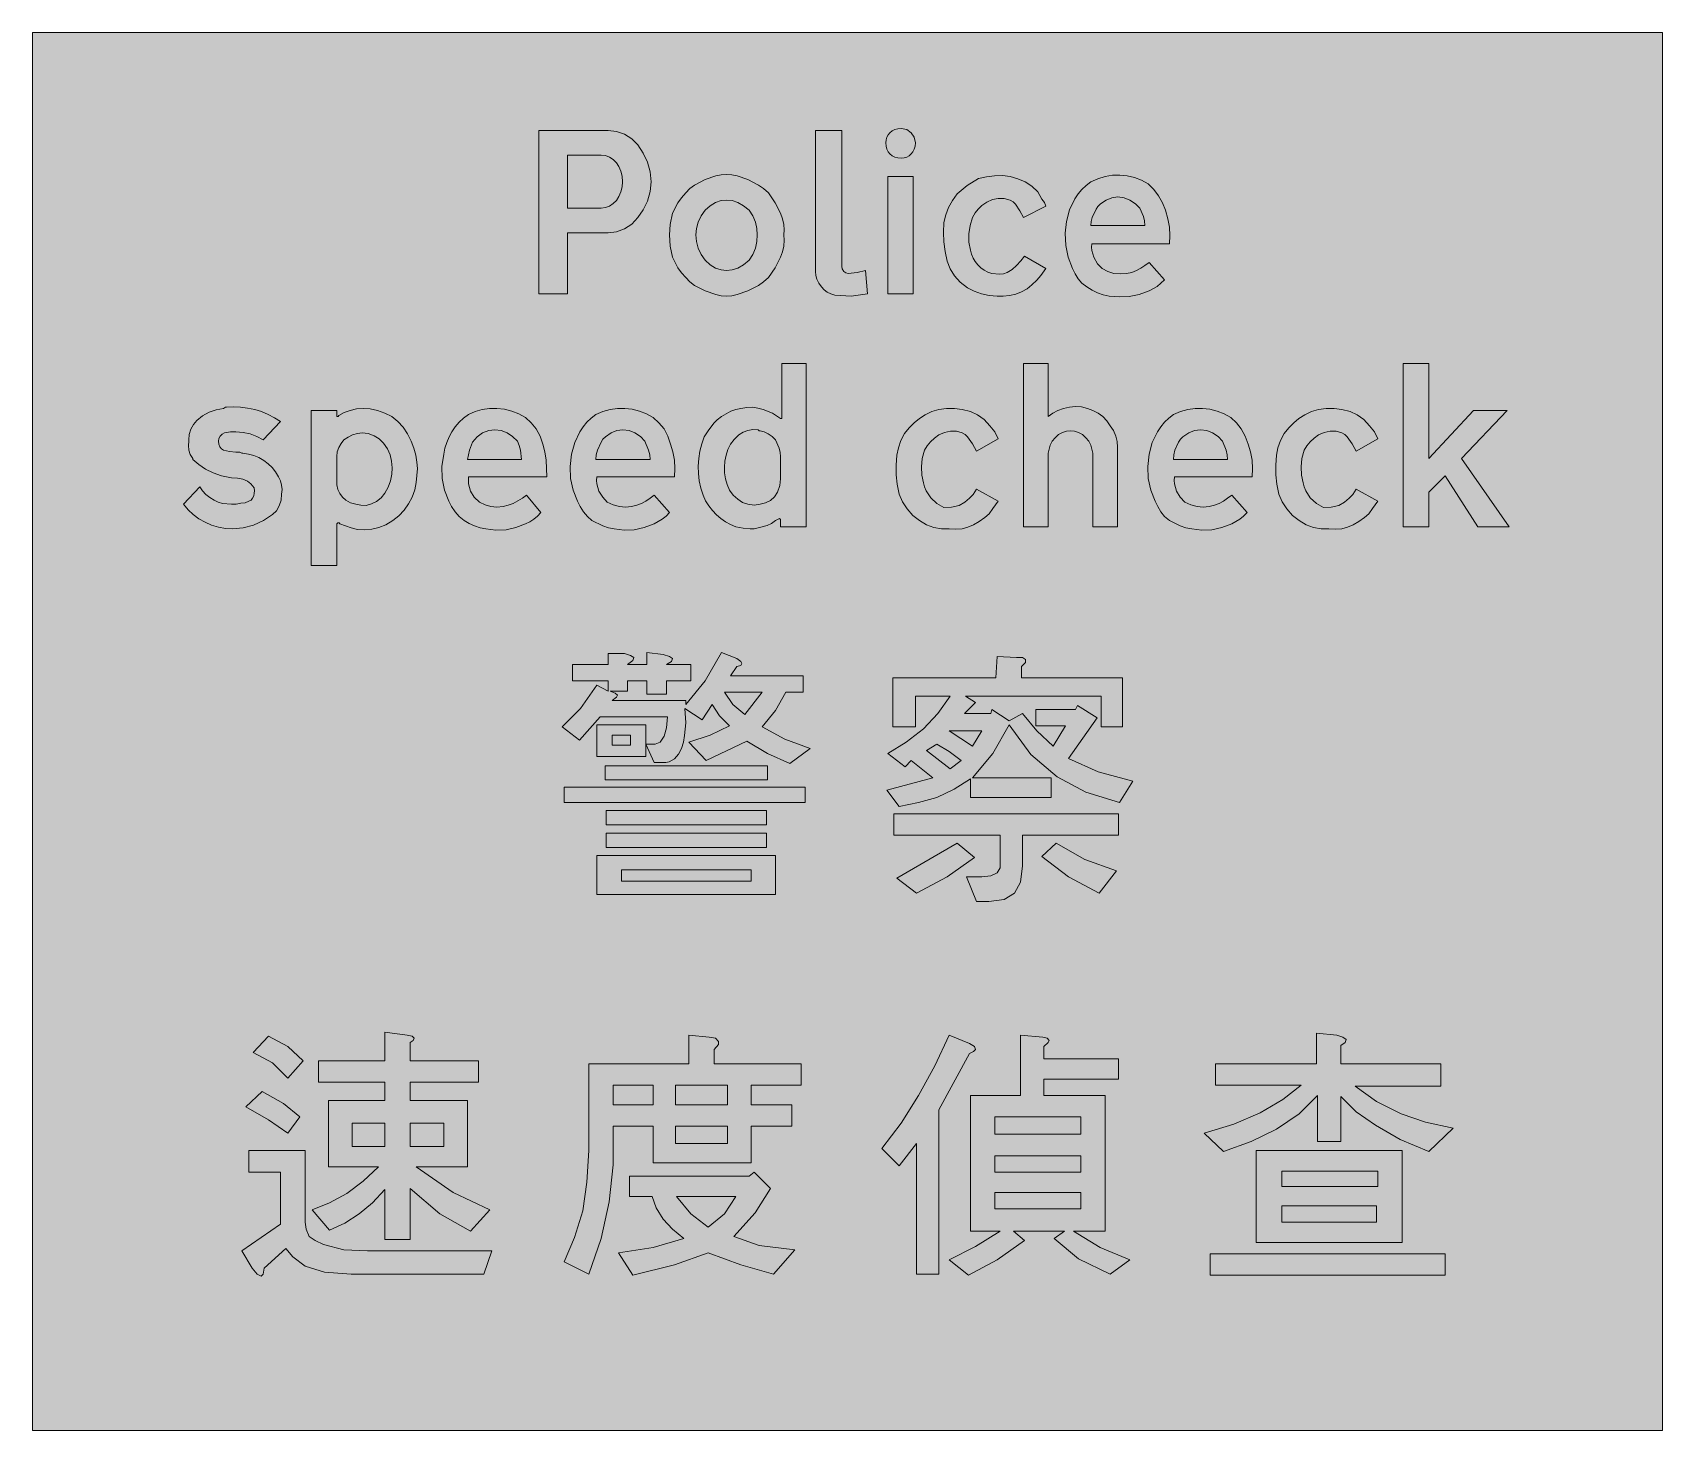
# Model space of a CAD drawing. Header units: metres. Extents: x 141 to 429, y 13 to 259.
import ezdxf

# ---------------------------------------------------------------- set-up
doc = ezdxf.new("R2010")
doc.units = ezdxf.units.M
for name, color, linetype, true_color in [('FILL_BLUE_0000FF', 7, 'Continuous', 0x0000ff), ('FILL_WHITE_FFFFFF', 7, 'Continuous', 0xffffff), ('STROKE_WHITE_FFFFFF', 7, 'Continuous', 0xffffff)]:
    doc.layers.add(name, color=color, linetype=linetype, true_color=true_color)

msp = doc.modelspace()

# ---------------------------------------------------------------- hatches: boundary and pattern name
at = {"layer": 'FILL_BLUE_0000FF', "true_color": 0x0000ff}
h = msp.add_hatch(color=7, dxfattribs=at)
h.dxf.hatch_style = 1
h.paths.add_polyline_path([(428.58, 259.2), (428.58, 12.78), (141.12, 12.78), (141.12, 259.2), (428.58, 259.2)])
at = {"layer": 'FILL_WHITE_FFFFFF', "true_color": 0xffffff}
h = msp.add_hatch(color=7, dxfattribs=at)
h.dxf.hatch_style = 1
h.paths.add_polyline_path([(245.52, 241.27), (246.79, 240.48), (247.86, 239.4), (248.83, 237.96), (249.57, 236.36), (250.04, 234.67), (250.2, 232.92), (250.04, 231.18), (249.57, 229.5), (248.83, 227.96), (247.86, 226.62), (247.36, 225.99), (246.79, 225.44), (245.52, 224.59), (244.11, 224.09), (242.64, 223.92), (235.44, 223.92), (235.44, 213.12), (230.4, 213.12), (230.4, 241.92), (242.64, 241.92), (244.11, 241.75), (245.52, 241.27)])
h.paths.add_polyline_path([(241.38, 228.24), (242.16, 228.34), (242.88, 228.62), (243.53, 229.06), (244.08, 229.63), (244.53, 230.33), (244.87, 231.13), (245.09, 232), (245.16, 232.92), (245.09, 233.9), (244.87, 234.79), (244.53, 235.59), (244.08, 236.27), (243.53, 236.83), (242.88, 237.25), (242.16, 237.51), (241.38, 237.6), (235.44, 237.6), (235.44, 228.24), (241.38, 228.24)], flags=16)
h = msp.add_hatch(color=7, dxfattribs=at)
h.dxf.hatch_style = 1
h.paths.add_polyline_path([(279.18, 241.92), (283.86, 241.92), (283.86, 217.98), (283.9, 217.53), (284.22, 217.08), (284.58, 216.83), (284.94, 216.72), (286.56, 216.9), (288, 217.26), (288.36, 213.12), (285.48, 212.76), (282.6, 212.94), (281.93, 213.14), (281.29, 213.46), (280.73, 213.88), (280.26, 214.38), (279.79, 215.05), (279.45, 215.73), (279.25, 216.4), (279.18, 217.08), (279.18, 241.92)])
h = msp.add_hatch(color=7, dxfattribs=at)
h.dxf.hatch_style = 1
h.paths.add_polyline_path([(296.77, 239.18), (296.63, 238.65), (296.4, 238.19), (296.1, 237.8), (295.73, 237.49), (295.3, 237.25), (294.82, 237.11), (294.3, 237.06), (293.72, 237.11), (293.19, 237.25), (292.73, 237.49), (292.34, 237.8), (292.03, 238.19), (291.79, 238.65), (291.65, 239.18), (291.6, 239.76), (291.65, 240.28), (291.79, 240.76), (292.03, 241.19), (292.34, 241.56), (292.73, 241.86), (293.19, 242.09), (293.72, 242.23), (294.3, 242.28), (295.3, 242.09), (296.1, 241.56), (296.63, 240.76), (296.82, 239.76), (296.77, 239.18)])
h = msp.add_hatch(color=7, dxfattribs=at)
h.dxf.hatch_style = 1
h.paths.add_polyline_path([(253.98, 227.34), (254.95, 229.21), (255.57, 230.1), (256.32, 230.94), (257.06, 231.69), (257.89, 232.31), (259.74, 233.28), (261.63, 233.93), (262.57, 234.12), (263.52, 234.18), (264.46, 234.12), (265.41, 233.93), (267.3, 233.28), (269.17, 232.31), (270.06, 231.69), (270.9, 230.94), (272.11, 229.21), (273.06, 227.34), (273.4, 226.37), (273.6, 225.38), (273.67, 224.43), (273.6, 223.56), (273.67, 222.59), (273.6, 221.58), (273.4, 220.57), (273.06, 219.6), (272.11, 217.73), (270.9, 216), (270.06, 215.25), (269.17, 214.63), (267.3, 213.66), (265.41, 213.01), (264.46, 212.82), (263.52, 212.76), (262.57, 212.82), (261.63, 213.01), (259.74, 213.66), (257.89, 214.63), (257.06, 215.25), (256.32, 216), (255.57, 216.84), (254.95, 217.73), (253.98, 219.6), (253.57, 221.58), (253.44, 223.56), (253.57, 225.38), (253.98, 227.34)])
h.paths.add_polyline_path([(261.56, 229.25), (260.61, 228.69), (259.74, 227.88), (259.03, 226.88), (258.52, 225.79), (258.22, 224.67), (258.12, 223.56), (258.22, 222.35), (258.52, 221.17), (259.03, 220.07), (259.74, 219.06), (260.61, 218.25), (261.56, 217.69), (262.55, 217.36), (263.52, 217.26), (264.49, 217.36), (265.5, 217.69), (266.51, 218.25), (267.48, 219.06), (268.16, 220.07), (268.6, 221.17), (268.85, 222.35), (268.92, 223.56), (268.85, 224.67), (268.6, 225.79), (268.16, 226.88), (267.48, 227.88), (266.51, 228.69), (265.5, 229.25), (264.49, 229.58), (263.52, 229.68), (262.55, 229.58), (261.56, 229.25)], flags=16)
h = msp.add_hatch(color=7, dxfattribs=at)
h.dxf.hatch_style = 1
h.paths.add_polyline_path([(296.46, 233.82), (296.46, 213.12), (291.96, 213.12), (291.96, 233.82), (296.46, 233.82)])
h = msp.add_hatch(color=7, dxfattribs=at)
h.dxf.hatch_style = 1
h.paths.add_polyline_path([(311.67, 216.61), (312.34, 216.69), (313.02, 216.9), (313.9, 217.46), (314.64, 218.16), (315.43, 218.97), (316.08, 219.78), (319.86, 217.62), (318.96, 216.36), (318.22, 215.55), (317.34, 214.74), (316.51, 214.04), (315.54, 213.48), (314.54, 213.11), (313.45, 212.85), (312.33, 212.72), (311.22, 212.76), (309.85, 212.86), (308.47, 213.14), (307.17, 213.6), (306, 214.2), (304.75, 215.21), (303.73, 216.34), (302.94, 217.57), (302.4, 218.88), (302.06, 220.61), (301.86, 222.3), (301.79, 223.99), (301.86, 225.72), (302.2, 227.06), (302.69, 228.37), (303.35, 229.62), (304.2, 230.76), (305.95, 232.24), (307.98, 233.46), (309.36, 233.79), (310.77, 233.98), (312.18, 233.99), (313.56, 233.82), (314.9, 233.45), (316.19, 232.87), (317.38, 232.1), (318.42, 231.12), (319.14, 229.86), (319.57, 229.23), (319.86, 228.6), (315.9, 226.62), (315.25, 227.79), (314.46, 228.96), (314.08, 229.39), (313.56, 229.68), (312.48, 229.95), (311.42, 229.97), (310.4, 229.76), (309.42, 229.32), (308.57, 228.75), (307.89, 228.1), (307.34, 227.4), (306.9, 226.62), (306.46, 225.21), (306.25, 223.74), (306.27, 222.27), (306.54, 220.86), (306.72, 220.14), (307, 219.45), (307.37, 218.82), (307.82, 218.25), (308.35, 217.75), (308.94, 217.32), (309.6, 216.97), (310.32, 216.72), (311.67, 216.61)])
h = msp.add_hatch(color=7, dxfattribs=at)
h.dxf.hatch_style = 1
h.paths.add_polyline_path([(328.97, 213.3), (328.01, 213.77), (327.06, 214.38), (326.21, 215.01), (325.53, 215.8), (324.98, 216.68), (324.54, 217.62), (323.76, 219.6), (323.33, 221.69), (323.22, 223.82), (323.46, 225.9), (324.03, 227.98), (324.95, 229.88), (325.53, 230.75), (326.19, 231.54), (326.94, 232.27), (327.78, 232.92), (329.02, 233.45), (330.29, 233.83), (331.59, 234.04), (332.89, 234.09), (334.18, 233.97), (335.45, 233.68), (336.68, 233.21), (337.86, 232.56), (338.87, 231.55), (339.73, 230.42), (340.42, 229.19), (340.92, 227.88), (341.36, 226.39), (341.62, 224.91), (341.7, 223.42), (341.64, 221.94), (327.96, 221.94), (327.89, 221.37), (327.94, 220.77), (328.32, 219.6), (328.97, 218.41), (329.76, 217.62), (330.76, 217.07), (331.85, 216.76), (332.97, 216.66), (334.08, 216.72), (334.99, 216.92), (335.84, 217.24), (336.61, 217.66), (337.32, 218.16), (338.04, 218.7), (340.74, 215.64), (340.14, 215), (339.46, 214.45), (338.04, 213.66), (336.29, 213.01), (334.53, 212.67), (332.78, 212.6), (331.02, 212.76), (329.97, 212.96), (328.97, 213.3)])
h.paths.add_polyline_path([(337.26, 225.99), (337.07, 226.78), (336.42, 228.24), (335.66, 229.03), (334.62, 229.68), (333.62, 230.08), (332.55, 230.22), (331.48, 230.08), (330.48, 229.68), (329.45, 229), (329.01, 228.57), (328.68, 228.06), (328.03, 226.62), (327.84, 225.88), (327.78, 225.18), (337.32, 225.18), (337.26, 225.99)], flags=16)
h = msp.add_hatch(color=7, dxfattribs=at)
h.dxf.hatch_style = 1
h.paths.add_polyline_path([(269.1, 171.9), (268.38, 171.74), (267.66, 171.72), (266.47, 171.83), (265.14, 172.08), (264.21, 172.47), (263.33, 172.95), (262.49, 173.53), (261.72, 174.19), (261.01, 174.95), (260.38, 175.78), (259.83, 176.68), (259.38, 177.66), (258.97, 178.9), (258.7, 180.17), (258.55, 181.48), (258.52, 182.79), (258.62, 184.1), (258.82, 185.41), (259.14, 186.68), (259.56, 187.92), (260.28, 189), (261.25, 190.33), (261.87, 190.95), (262.62, 191.52), (264.26, 192.44), (265.13, 192.76), (266.04, 192.96), (267.09, 193.13), (268.09, 193.14), (269.05, 193.01), (270, 192.78), (271.6, 192.1), (273.06, 191.16), (273.24, 191.16), (273.24, 191.34), (273.24, 200.88), (277.56, 200.88), (277.56, 172.08), (273.06, 172.08), (273.06, 173.16), (273.06, 173.27), (273.06, 173.34), (272.88, 173.52), (272.52, 173.34), (272.16, 173.16), (271.45, 172.68), (270.7, 172.33), (269.1, 171.9)])
h.paths.add_polyline_path([(271.26, 176.71), (271.99, 177.36), (272.52, 178.2), (272.92, 179.37), (273.06, 180.54), (273.06, 184.5), (273, 185.2), (272.81, 185.94), (272.16, 187.38), (271.56, 187.99), (270.88, 188.46), (270.16, 188.8), (269.46, 189), (269.28, 189.02), (269.1, 189.18), (268.16, 189.22), (267.25, 189.07), (266.42, 188.75), (265.68, 188.28), (264.89, 187.47), (264.24, 186.66), (263.77, 185.69), (263.43, 184.69), (263.22, 183.65), (263.14, 182.61), (263.18, 181.57), (263.35, 180.53), (263.65, 179.53), (264.06, 178.56), (264.71, 177.68), (265.5, 176.94), (266.33, 176.35), (267.3, 176.04), (268.38, 175.9), (269.46, 176.04), (270.39, 176.28), (271.26, 176.71)], flags=16)
h = msp.add_hatch(color=7, dxfattribs=at)
h.dxf.hatch_style = 1
h.paths.add_polyline_path([(327.78, 186.48), (327.4, 187.18), (326.88, 187.74), (326.28, 188.32), (325.6, 188.71), (324.88, 188.93), (324.18, 189), (323.48, 188.93), (322.76, 188.71), (322.08, 188.32), (321.48, 187.74), (320.96, 187.18), (320.58, 186.48), (320.22, 185.04), (320.22, 172.08), (315.9, 172.08), (315.9, 200.88), (320.22, 200.88), (320.22, 191.52), (321.06, 192.13), (321.97, 192.6), (322.95, 192.94), (324, 193.14), (325.08, 193.28), (326.14, 193.21), (327.16, 192.96), (328.14, 192.6), (329.05, 192.13), (329.87, 191.52), (330.6, 190.78), (331.2, 189.9), (331.78, 189.03), (332.17, 188.08), (332.39, 187.09), (332.46, 186.12), (332.46, 172.08), (328.14, 172.08), (328.14, 185.04), (327.78, 186.48)])
h = msp.add_hatch(color=7, dxfattribs=at)
h.dxf.hatch_style = 1
h.paths.add_polyline_path([(395.28, 192.6), (401.22, 192.6), (393.12, 184.14), (401.58, 172.08), (396, 172.08), (390.24, 181.08), (387.36, 178.2), (387.36, 172.08), (382.86, 172.08), (382.86, 200.88), (387.36, 200.88), (387.36, 184.14), (395.28, 192.6)])
h = msp.add_hatch(color=7, dxfattribs=at)
h.dxf.hatch_style = 1
h.paths.add_polyline_path([(175.86, 185.33), (176.94, 185.22), (177.66, 185.22), (178.02, 185.04), (178.2, 185.04), (179.19, 184.91), (180.15, 184.65), (181.05, 184.27), (181.89, 183.78), (182.66, 183.19), (183.36, 182.51), (183.98, 181.74), (184.5, 180.9), (184.84, 180.19), (185.04, 179.44), (185.11, 178.65), (185.04, 177.84), (184.94, 176.77), (184.63, 175.77), (184.13, 174.9), (183.42, 174.24), (181.84, 173.16), (180.11, 172.37), (178.28, 171.89), (176.4, 171.72), (175.13, 171.79), (173.89, 172.02), (172.69, 172.37), (171.54, 172.87), (170.46, 173.49), (169.46, 174.23), (168.56, 175.08), (167.76, 176.04), (170.64, 179.1), (171.11, 178.43), (171.7, 177.79), (172.39, 177.23), (173.16, 176.76), (173.87, 176.42), (174.62, 176.2), (176.22, 176.04), (177.03, 176.06), (177.84, 176.22), (178.63, 176.33), (179.28, 176.58), (179.65, 176.78), (179.93, 177.1), (180.12, 177.52), (180.18, 178.02), (180.25, 178.4), (180.18, 178.92), (179.64, 179.64), (179, 180.11), (178.2, 180.45), (177.26, 180.65), (176.22, 180.72), (174.42, 181.08), (172.97, 181.58), (171.63, 182.25), (170.42, 183.05), (169.38, 183.96), (169.38, 184.14), (168.94, 184.85), (168.68, 185.6), (168.6, 186.39), (168.66, 187.2), (168.66, 187.38), (168.76, 188.34), (169.04, 189.29), (169.5, 190.14), (170.1, 190.8), (171.11, 191.64), (172.24, 192.28), (173.47, 192.72), (174.78, 192.96), (175.14, 193.14), (175.32, 193.14), (176.55, 193.22), (177.8, 193.18), (179.05, 193.02), (180.29, 192.76), (181.51, 192.38), (182.69, 191.9), (183.81, 191.31), (184.86, 190.62), (181.8, 187.38), (180.69, 187.98), (179.5, 188.44), (178.26, 188.72), (176.94, 188.82), (176.02, 188.8), (174.96, 188.64), (174.56, 188.41), (174.22, 188.05), (173.97, 187.63), (173.88, 187.2), (173.94, 186.67), (174.13, 186.19), (174.41, 185.81), (174.78, 185.58), (175.86, 185.33)])
h = msp.add_hatch(color=7, dxfattribs=at)
h.dxf.hatch_style = 1
h.paths.add_polyline_path([(197.14, 192.6), (198.26, 192.86), (199.44, 192.96), (200.68, 192.86), (201.96, 192.58), (203.24, 192.12), (204.48, 191.52), (205.52, 190.64), (206.46, 189.63), (207.26, 188.48), (207.9, 187.2), (208.37, 185.96), (208.71, 184.7), (208.91, 183.48), (208.98, 182.34), (208.8, 179.89), (208.52, 178.62), (208.08, 177.3), (207.44, 176.12), (206.64, 175.03), (205.7, 174.03), (204.66, 173.16), (203.44, 172.45), (202.21, 171.94), (200.94, 171.64), (199.62, 171.54), (198.44, 171.63), (197.32, 171.88), (195.3, 172.62), (195.19, 172.78), (194.94, 172.8), (194.76, 172.62), (194.76, 172.44), (194.76, 165.24), (190.26, 165.24), (190.26, 192.6), (194.76, 192.6), (194.76, 191.52), (195.01, 191.54), (195.12, 191.7), (196.1, 192.2), (197.14, 192.6)])
h.paths.add_polyline_path([(195.12, 186.07), (194.86, 185.3), (194.76, 184.5), (194.76, 179.46), (194.96, 178.68), (195.3, 177.97), (195.77, 177.33), (196.38, 176.76), (197.22, 176.32), (198.11, 176.04), (199.04, 175.9), (199.98, 175.86), (200.92, 176.1), (201.8, 176.53), (202.59, 177.18), (203.22, 178.02), (203.81, 179.07), (204.23, 180.18), (204.48, 181.33), (204.55, 182.5), (204.44, 183.65), (204.16, 184.78), (203.69, 185.85), (203.04, 186.84), (202.27, 187.58), (201.35, 188.14), (200.33, 188.51), (199.26, 188.64), (198.42, 188.54), (197.57, 188.28), (196.75, 187.88), (196.02, 187.38), (195.52, 186.78), (195.12, 186.07)], flags=16)
h = msp.add_hatch(color=7, dxfattribs=at)
h.dxf.hatch_style = 1
h.paths.add_polyline_path([(219.08, 172.24), (218.13, 172.66), (217.26, 173.16), (216.38, 173.9), (215.64, 174.73), (215.03, 175.64), (214.56, 176.58), (213.79, 178.53), (213.37, 180.58), (213.32, 182.71), (213.66, 184.86), (213.85, 185.92), (214.16, 186.94), (214.57, 187.92), (215.08, 188.84), (215.68, 189.71), (216.37, 190.5), (217.14, 191.23), (217.98, 191.88), (219.17, 192.4), (220.42, 192.76), (221.71, 192.94), (223.02, 192.96), (224.33, 192.81), (225.62, 192.49), (226.87, 192), (228.06, 191.34), (229.07, 190.43), (229.93, 189.34), (230.62, 188.07), (231.12, 186.66), (231.46, 185.28), (231.68, 183.85), (231.84, 180.9), (217.98, 180.9), (218.02, 179.64), (218.34, 178.38), (219.01, 177.32), (219.96, 176.4), (220.94, 175.93), (221.96, 175.63), (223.02, 175.54), (224.1, 175.68), (225.01, 175.88), (225.88, 176.2), (227.52, 177.12), (228.24, 177.66), (230.76, 174.6), (230.19, 173.96), (229.55, 173.41), (228.84, 172.95), (228.06, 172.62), (226.38, 171.95), (224.62, 171.56), (222.82, 171.48), (221.04, 171.72), (220.07, 171.92), (219.08, 172.24)])
h.paths.add_polyline_path([(227.18, 185.58), (226.96, 186.39), (226.62, 187.2), (225.79, 187.99), (224.82, 188.64), (223.74, 189.04), (222.66, 189.18), (221.58, 189.04), (220.5, 188.64), (219.53, 187.96), (218.7, 187.02), (218.18, 185.56), (217.8, 183.96), (227.34, 183.96), (227.18, 185.58)], flags=16)
h = msp.add_hatch(color=7, dxfattribs=at)
h.dxf.hatch_style = 1
h.paths.add_polyline_path([(241.67, 172.24), (239.76, 173.16), (238.99, 173.9), (238.3, 174.73), (237.71, 175.64), (237.24, 176.58), (236.46, 178.53), (236.02, 180.58), (235.92, 182.71), (236.16, 184.86), (236.73, 186.94), (237.64, 188.84), (238.23, 189.71), (238.89, 190.5), (239.64, 191.23), (240.48, 191.88), (241.72, 192.4), (242.99, 192.76), (244.29, 192.94), (245.59, 192.96), (246.88, 192.81), (248.15, 192.49), (249.38, 192), (250.56, 191.34), (251.59, 190.43), (252.49, 189.34), (253.19, 188.07), (253.62, 186.66), (254.06, 185.28), (254.32, 183.85), (254.4, 182.38), (254.34, 180.9), (240.66, 180.9), (240.59, 180.25), (240.64, 179.64), (241.02, 178.38), (241.67, 177.32), (242.46, 176.4), (243.54, 175.93), (244.62, 175.63), (245.7, 175.54), (246.78, 175.68), (247.69, 175.88), (248.53, 176.2), (249.31, 176.62), (250.02, 177.12), (250.74, 177.66), (253.44, 174.6), (252.84, 173.96), (252.16, 173.41), (250.74, 172.62), (248.98, 171.95), (247.23, 171.56), (245.47, 171.48), (243.72, 171.72), (242.67, 171.92), (241.67, 172.24)])
h.paths.add_polyline_path([(249.96, 184.77), (249.77, 185.58), (249.12, 187.2), (248.35, 187.99), (247.32, 188.64), (246.32, 189.04), (245.25, 189.18), (244.18, 189.04), (243.18, 188.64), (242.14, 187.96), (241.71, 187.53), (241.38, 187.02), (240.73, 185.56), (240.54, 184.77), (240.48, 183.96), (250.02, 183.96), (249.96, 184.77)], flags=16)
h = msp.add_hatch(color=7, dxfattribs=at)
h.dxf.hatch_style = 1
h.paths.add_polyline_path([(303.21, 175.54), (304.56, 175.86), (305.53, 176.42), (306.36, 177.12), (306.99, 177.79), (307.62, 178.74), (311.4, 176.58), (310.5, 175.32), (309.85, 174.37), (309.06, 173.7), (308.07, 173), (307.08, 172.44), (306.1, 172), (305.06, 171.74), (303.94, 171.66), (302.76, 171.72), (301.41, 171.72), (300.08, 171.97), (298.79, 172.45), (297.54, 173.16), (296.4, 174.09), (295.4, 175.23), (294.58, 176.5), (293.94, 177.84), (293.61, 179.57), (293.42, 181.26), (293.41, 182.95), (293.58, 184.68), (293.82, 186.02), (294.26, 187.31), (294.9, 188.5), (295.74, 189.54), (296.59, 190.42), (297.52, 191.18), (298.55, 191.84), (299.7, 192.42), (300.97, 192.75), (302.33, 192.94), (303.72, 192.95), (305.1, 192.78), (306.52, 192.41), (307.8, 191.81), (308.95, 190.98), (309.96, 189.9), (310.86, 188.82), (311.4, 187.56), (307.62, 185.4), (306.88, 186.73), (306, 187.92), (305.62, 188.35), (305.1, 188.64), (304.1, 188.91), (303.03, 188.93), (301.96, 188.72), (300.96, 188.28), (300.19, 187.71), (299.5, 187.06), (298.91, 186.36), (298.44, 185.58), (298.03, 184.1), (297.88, 182.63), (297.96, 181.2), (298.26, 179.82), (298.44, 179.1), (298.72, 178.41), (299.52, 177.19), (300.59, 176.2), (301.86, 175.5), (303.21, 175.54)])
h = msp.add_hatch(color=7, dxfattribs=at)
h.dxf.hatch_style = 1
h.paths.add_polyline_path([(343.55, 172.24), (341.64, 173.16), (340.79, 173.9), (340.11, 174.73), (339.56, 175.64), (339.12, 176.58), (338.34, 178.53), (337.9, 180.58), (337.8, 182.71), (338.04, 184.86), (338.61, 186.94), (339.53, 188.84), (340.11, 189.71), (340.77, 190.5), (341.52, 191.23), (342.36, 191.88), (343.6, 192.4), (344.87, 192.76), (346.17, 192.94), (347.47, 192.96), (348.76, 192.81), (350.03, 192.49), (351.26, 192), (352.44, 191.34), (353.45, 190.43), (354.31, 189.34), (355, 188.07), (355.5, 186.66), (355.94, 185.28), (356.2, 183.85), (356.28, 182.38), (356.22, 180.9), (342.54, 180.9), (342.47, 180.25), (342.52, 179.64), (342.9, 178.38), (343.55, 177.32), (344.34, 176.4), (345.42, 175.93), (346.5, 175.63), (347.58, 175.54), (348.66, 175.68), (349.57, 175.88), (350.41, 176.2), (351.19, 176.62), (351.9, 177.12), (352.62, 177.66), (355.32, 174.6), (354.72, 173.96), (354.04, 173.41), (352.62, 172.62), (350.86, 171.95), (349.11, 171.56), (347.35, 171.48), (345.6, 171.72), (344.55, 171.92), (343.55, 172.24)])
h.paths.add_polyline_path([(351.84, 184.77), (351.65, 185.58), (351, 187.2), (350.23, 187.99), (349.2, 188.64), (348.2, 189.04), (347.13, 189.18), (346.06, 189.04), (345.06, 188.64), (344.02, 187.96), (343.59, 187.53), (343.26, 187.02), (342.61, 185.56), (342.42, 184.77), (342.36, 183.96), (351.9, 183.96), (351.84, 184.77)], flags=16)
h = msp.add_hatch(color=7, dxfattribs=at)
h.dxf.hatch_style = 1
h.paths.add_polyline_path([(370.17, 175.54), (371.52, 175.86), (372.49, 176.42), (373.32, 177.12), (373.95, 177.79), (374.58, 178.74), (378.36, 176.58), (377.46, 175.32), (376.81, 174.37), (376.02, 173.7), (375.03, 173), (374.04, 172.44), (373.06, 172), (372.01, 171.74), (370.9, 171.66), (369.72, 171.72), (368.37, 171.72), (367.04, 171.97), (365.75, 172.45), (364.5, 173.16), (363.36, 174.09), (362.36, 175.23), (361.54, 176.5), (360.9, 177.84), (360.57, 179.57), (360.38, 181.26), (360.37, 182.95), (360.54, 184.68), (360.78, 186.02), (361.21, 187.31), (361.86, 188.5), (362.7, 189.54), (363.55, 190.42), (364.48, 191.18), (365.51, 191.84), (366.66, 192.42), (367.93, 192.75), (369.29, 192.94), (370.68, 192.95), (372.06, 192.78), (373.48, 192.41), (374.76, 191.81), (375.91, 190.98), (376.92, 189.9), (377.82, 188.82), (378.36, 187.56), (374.58, 185.4), (373.84, 186.73), (372.96, 187.92), (372.58, 188.35), (372.06, 188.64), (371.06, 188.91), (369.99, 188.93), (368.92, 188.72), (367.92, 188.28), (367.15, 187.71), (366.46, 187.06), (365.87, 186.36), (365.4, 185.58), (364.99, 184.1), (364.84, 182.63), (364.92, 181.2), (365.22, 179.82), (365.4, 179.1), (365.68, 178.41), (366.48, 177.19), (367.55, 176.2), (368.82, 175.5), (370.17, 175.54)])
h = msp.add_hatch(color=7, dxfattribs=at)
h.dxf.hatch_style = 1
h.paths.add_polyline_path([(242.64, 149.76), (245.52, 149.76), (246.6, 149.4), (247.14, 149.04), (246.96, 148.5), (246.06, 147.78), (249.48, 147.78), (249.48, 149.94), (252.36, 149.58), (253.44, 149.22), (253.98, 148.86), (253.8, 148.32), (252.9, 147.78), (257.22, 147.78), (257.22, 144.9), (252.9, 144.9), (252.9, 142.56), (249.48, 142.56), (249.48, 144.9), (246.06, 144.9), (246.06, 143.1), (243, 143.1), (243.9, 142.74), (244.26, 142.38), (244.08, 142.02), (243.36, 141.48), (256.32, 141.48), (256.32, 140.76), (259.74, 144.9), (262.62, 149.94), (265.32, 148.86), (266.04, 148.32), (266.22, 147.96), (266.04, 147.6), (265.32, 147.42), (264.24, 145.8), (277.02, 145.8), (277.02, 142.92), (273.96, 142.92), (272.16, 139.68), (269.82, 136.8), (273.78, 134.64), (278.28, 133.02), (274.68, 130.32), (270.72, 132.12), (267.12, 134.28), (259.92, 130.86), (256.86, 134.1), (260.64, 135.36), (264.06, 136.98), (262.26, 138.78), (261, 140.76), (259.2, 138.06), (256.14, 140.04), (256.32, 137.52), (256.13, 135.31), (255.9, 134.13), (255.55, 133), (255.03, 132), (254.32, 131.2), (253.38, 130.67), (252.82, 130.54), (252.18, 130.5), (250.74, 130.5), (249.3, 133.74), (250.92, 133.74), (251.82, 134.1), (252.54, 135.18), (252.9, 136.62), (253.08, 138.6), (241.2, 138.6), (237.6, 134.46), (234.54, 136.8), (237.78, 140.04), (240.66, 144.18), (242.64, 143.1), (242.64, 144.9), (236.34, 144.9), (236.34, 147.78), (242.64, 147.78), (242.64, 149.76)])
h.paths.add_polyline_path([(266.76, 138.96), (269.82, 142.92), (263.16, 142.92), (264.6, 140.76), (266.76, 138.96)], flags=16)
h = msp.add_hatch(color=7, dxfattribs=at)
h.dxf.hatch_style = 1
h.paths.add_polyline_path([(316.26, 148.68), (316.26, 148.14), (315.54, 147.42), (315.54, 145.44), (333.36, 145.44), (333.36, 136.8), (329.58, 136.8), (329.58, 142.2), (305.64, 142.2), (307.44, 141.12), (305.46, 139.14), (310.14, 139.14), (310.32, 139.86), (313.38, 137.88), (315.72, 139.14), (318.24, 136.08), (321.12, 133.38), (323.28, 136.98), (318.06, 136.98), (318.06, 139.86), (325.08, 139.86), (325.44, 140.58), (328.86, 138.42), (323.82, 131.22), (329.04, 128.88), (335.16, 127.26), (332.82, 123.48), (326.88, 125.28), (321.84, 127.98), (317.16, 131.94), (313.38, 137.16), (310.5, 132.12), (306.9, 127.8), (320.76, 127.8), (320.76, 124.38), (306.54, 124.38), (306.54, 127.62), (303.66, 125.82), (300.6, 124.38), (297.36, 123.48), (293.94, 122.76), (291.78, 125.64), (299.88, 127.8), (296.1, 130.86), (295.02, 129.78), (291.96, 132.12), (295.2, 134.1), (298.26, 136.44), (300.78, 139.14), (302.94, 142.2), (296.82, 142.2), (296.82, 136.8), (292.86, 136.8), (292.86, 145.44), (311.04, 145.44), (311.22, 149.22), (314.64, 149.04), (315.72, 149.04), (316.26, 148.68)])
h.paths.add_polyline_path([(302.76, 136.08), (306.9, 133.38), (308.52, 136.08), (302.76, 136.08)], flags=16)
h.paths.add_polyline_path([(304.92, 130.86), (302.76, 132.48), (300.6, 133.74), (298.8, 132.66), (302.94, 129.42), (304.92, 130.86)], flags=16)
h = msp.add_hatch(color=7, dxfattribs=at)
h.dxf.hatch_style = 1
h.paths.add_polyline_path([(249.3, 131.58), (240.66, 131.58), (240.66, 137.16), (249.3, 137.16), (249.3, 131.58)])
h.paths.add_polyline_path([(246.6, 135.36), (243.36, 135.36), (243.36, 133.56), (246.6, 133.56), (246.6, 135.36)], flags=16)
h = msp.add_hatch(color=7, dxfattribs=at)
h.dxf.hatch_style = 1
h.paths.add_polyline_path([(270.72, 129.96), (270.72, 127.44), (242.1, 127.44), (242.1, 129.96), (270.72, 129.96)])
h = msp.add_hatch(color=7, dxfattribs=at)
h.dxf.hatch_style = 1
h.paths.add_polyline_path([(277.38, 126.18), (277.38, 123.48), (234.9, 123.48), (234.9, 126.18), (277.38, 126.18)])
h = msp.add_hatch(color=7, dxfattribs=at)
h.dxf.hatch_style = 1
h.paths.add_polyline_path([(270.54, 122.04), (270.54, 119.52), (242.28, 119.52), (242.28, 122.04), (270.54, 122.04)])
h = msp.add_hatch(color=7, dxfattribs=at)
h.dxf.hatch_style = 1
h.paths.add_polyline_path([(332.64, 121.5), (332.64, 117.72), (315.72, 117.72), (315.72, 112.32), (315.36, 109.44), (314.28, 107.46), (312.48, 106.38), (309.78, 106.02), (307.62, 106.02), (305.82, 110.34), (308.52, 110.34), (310.14, 110.52), (311.22, 111.06), (311.76, 111.96), (311.76, 117.72), (293.04, 117.72), (293.04, 121.5), (332.64, 121.5)])
h = msp.add_hatch(color=7, dxfattribs=at)
h.dxf.hatch_style = 1
h.paths.add_polyline_path([(270.54, 118.08), (270.54, 115.56), (242.28, 115.56), (242.28, 118.08), (270.54, 118.08)])
h = msp.add_hatch(color=7, dxfattribs=at)
h.dxf.hatch_style = 1
h.paths.add_polyline_path([(302.4, 110.34), (297, 107.46), (293.58, 110.16), (304.2, 116.28), (307.26, 113.76), (302.4, 110.34)])
h = msp.add_hatch(color=7, dxfattribs=at)
h.dxf.hatch_style = 1
h.paths.add_polyline_path([(326.7, 113.4), (332.28, 111.42), (329.22, 107.46), (323.82, 110.34), (319.14, 113.94), (321.66, 116.28), (326.7, 113.4)])
h = msp.add_hatch(color=7, dxfattribs=at)
h.dxf.hatch_style = 1
h.paths.add_polyline_path([(272.16, 107.28), (240.66, 107.28), (240.66, 114.12), (272.16, 114.12), (272.16, 107.28)])
h.paths.add_polyline_path([(267.84, 111.6), (244.98, 111.6), (244.98, 109.62), (267.84, 109.62), (267.84, 111.6)], flags=16)
h = msp.add_hatch(color=7, dxfattribs=at)
h.dxf.hatch_style = 1
h.paths.add_polyline_path([(186.12, 80.46), (188.82, 77.94), (186.12, 74.88), (183.42, 77.58), (180, 79.38), (182.7, 82.26), (186.12, 80.46)])
h = msp.add_hatch(color=7, dxfattribs=at)
h.dxf.hatch_style = 1
h.paths.add_polyline_path([(207.18, 82.44), (208.08, 82.26), (208.44, 81.9), (208.26, 81.54), (207.72, 81.18), (207.72, 77.94), (219.78, 77.94), (219.78, 74.16), (207.72, 74.16), (207.72, 70.92), (217.8, 70.92), (217.8, 59.22), (208.8, 59.22), (215.28, 54.72), (221.76, 51.66), (218.34, 47.88), (212.94, 50.94), (207.72, 55.44), (207.72, 46.44), (203.22, 46.44), (203.22, 55.26), (201.06, 52.92), (198.72, 50.94), (196.2, 49.32), (193.5, 48.06), (190.44, 51.66), (193.5, 52.92), (196.56, 54.54), (199.44, 56.7), (202.14, 59.22), (193.32, 59.22), (193.32, 70.92), (203.22, 70.92), (203.22, 74.16), (191.52, 74.16), (191.52, 77.94), (203.22, 77.94), (203.22, 82.98), (207.18, 82.44)])
h.paths.add_polyline_path([(197.46, 66.96), (197.46, 62.82), (203.22, 62.82), (203.22, 66.96), (197.46, 66.96)], flags=16)
h.paths.add_polyline_path([(213.66, 66.96), (207.72, 66.96), (207.72, 62.82), (213.66, 62.82), (213.66, 66.96)], flags=16)
h = msp.add_hatch(color=7, dxfattribs=at)
h.dxf.hatch_style = 1
h.paths.add_polyline_path([(239.22, 62.1), (239.22, 77.4), (256.86, 77.4), (256.86, 82.44), (260.46, 82.08), (261.54, 81.9), (262.08, 81.36), (262.08, 80.82), (261.36, 79.92), (261.36, 77.4), (276.66, 77.4), (276.66, 73.62), (267.84, 73.62), (267.84, 70.2), (275.04, 70.2), (275.04, 66.42), (267.84, 66.42), (267.84, 59.94), (250.56, 59.94), (250.56, 66.42), (243.54, 66.42), (243.54, 59.58), (242.82, 53.1), (241.38, 46.62), (239.22, 40.32), (234.9, 42.48), (236.7, 46.8), (238.14, 51.48), (238.86, 56.52), (239.22, 62.1)])
h.paths.add_polyline_path([(243.54, 70.2), (250.56, 70.2), (250.56, 73.62), (243.54, 73.62), (243.54, 70.2)], flags=16)
h.paths.add_polyline_path([(254.52, 66.42), (254.52, 63.36), (263.7, 63.36), (263.7, 66.42), (254.52, 66.42)], flags=16)
h.paths.add_polyline_path([(263.7, 73.62), (254.52, 73.62), (254.52, 70.2), (263.7, 70.2), (263.7, 73.62)], flags=16)
h = msp.add_hatch(color=7, dxfattribs=at)
h.dxf.hatch_style = 1
h.paths.add_polyline_path([(307.26, 80.46), (307.44, 79.92), (307.08, 79.56), (306.36, 79.2), (300.96, 69.3), (300.96, 40.32), (297, 40.32), (297, 63.36), (293.94, 59.4), (290.88, 62.46), (294.3, 66.96), (297.36, 71.82), (300.24, 77.04), (302.76, 82.44), (306.36, 81), (307.26, 80.46)])
h = msp.add_hatch(color=7, dxfattribs=at)
h.dxf.hatch_style = 1
h.paths.add_polyline_path([(320.22, 81.18), (319.5, 80.46), (319.5, 78.3), (332.64, 78.3), (332.64, 74.7), (319.5, 74.7), (319.5, 71.82), (330.3, 71.82), (330.3, 47.88), (324.72, 47.88), (329.4, 45), (334.62, 42.84), (331.2, 40.32), (325.62, 43.02), (321.3, 46.62), (323.1, 47.88), (314.1, 47.88), (316.08, 46.26), (311.22, 42.84), (306.18, 40.14), (302.76, 42.84), (307.44, 45.18), (311.76, 47.88), (306.54, 47.88), (306.54, 71.82), (315.36, 71.82), (315.36, 82.44), (319.32, 82.08), (320.04, 81.9), (320.4, 81.54), (320.22, 81.18)])
h.paths.add_polyline_path([(310.86, 58.32), (325.98, 58.32), (325.98, 61.2), (310.86, 61.2), (310.86, 58.32)], flags=16)
h.paths.add_polyline_path([(310.86, 54.72), (310.86, 51.84), (325.98, 51.84), (325.98, 54.72), (310.86, 54.72)], flags=16)
h.paths.add_polyline_path([(325.98, 68.04), (310.86, 68.04), (310.86, 64.98), (325.98, 64.98), (325.98, 68.04)], flags=16)
h = msp.add_hatch(color=7, dxfattribs=at)
h.dxf.hatch_style = 1
h.paths.add_polyline_path([(371.16, 82.44), (372.24, 82.08), (372.78, 81.72), (372.6, 81.18), (371.88, 80.64), (371.88, 77.4), (389.52, 77.4), (389.52, 73.44), (374.4, 73.44), (378.18, 70.74), (382.5, 68.58), (386.82, 67.14), (391.68, 66.06), (387.36, 61.92), (382.32, 64.08), (378, 66.6), (374.58, 68.94), (371.88, 71.64), (371.88, 63.72), (367.74, 63.72), (367.74, 71.82), (364.5, 68.58), (360.54, 65.88), (356.04, 63.72), (351.18, 61.92), (347.76, 65.16), (352.98, 66.78), (357.66, 68.76), (361.62, 71.1), (364.86, 73.62), (349.74, 73.62), (349.74, 77.4), (367.56, 77.4), (367.56, 82.8), (371.16, 82.44)])
h = msp.add_hatch(color=7, dxfattribs=at)
h.dxf.hatch_style = 1
h.paths.add_polyline_path([(185.4, 70.38), (188.28, 68.04), (186.12, 65.16), (182.7, 67.5), (178.74, 69.84), (181.62, 72.54), (185.4, 70.38)])
h = msp.add_hatch(color=7, dxfattribs=at)
h.dxf.hatch_style = 1
h.paths.add_polyline_path([(189.18, 62.1), (189.18, 49.5), (189.36, 48.24), (189.9, 46.98), (190.98, 46.26), (192.42, 45.54), (196.02, 44.64), (200.16, 44.46), (222.12, 44.46), (220.68, 40.32), (197.28, 40.32), (192.6, 40.68), (189.18, 41.76), (187.02, 43.38), (185.76, 44.82), (181.98, 41.4), (181.8, 40.32), (181.44, 39.96), (180.72, 40.32), (179.82, 41.4), (178.02, 44.46), (184.86, 49.14), (184.86, 58.32), (179.28, 58.32), (179.28, 62.1), (189.18, 62.1)])
h = msp.add_hatch(color=7, dxfattribs=at)
h.dxf.hatch_style = 1
h.paths.add_polyline_path([(356.94, 45.9), (356.94, 62.1), (382.68, 62.1), (382.68, 45.9), (356.94, 45.9)])
h.paths.add_polyline_path([(361.44, 58.5), (361.44, 55.8), (378.36, 55.8), (378.36, 58.5), (361.44, 58.5)], flags=16)
h.paths.add_polyline_path([(378.18, 52.38), (361.44, 52.38), (361.44, 49.5), (378.18, 49.5), (378.18, 52.38)], flags=16)
h = msp.add_hatch(color=7, dxfattribs=at)
h.dxf.hatch_style = 1
h.paths.add_polyline_path([(268.38, 58.32), (271.26, 55.44), (268.56, 51.12), (264.78, 46.98), (269.28, 45.36), (275.58, 44.64), (271.8, 40.32), (266.04, 41.94), (260.28, 44.1), (254.34, 41.94), (246.96, 40.14), (244.44, 44.1), (250.56, 45), (255.96, 46.62), (253.98, 48.24), (252.36, 50.04), (251.1, 52.02), (250.38, 54), (246.42, 54), (246.42, 57.6), (267.48, 57.6), (268.38, 58.32)])
h.paths.add_polyline_path([(260.28, 48.6), (263.16, 50.94), (265.14, 54), (254.7, 54), (257.22, 50.94), (260.28, 48.6)], flags=16)
h = msp.add_hatch(color=7, dxfattribs=at)
h.dxf.hatch_style = 1
h.paths.add_polyline_path([(390.24, 43.92), (390.24, 40.14), (348.84, 40.14), (348.84, 43.92), (390.24, 43.92)])

# ---------------------------------------------------------------- linework, layer by layer
at = {"layer": 'FILL_BLUE_0000FF', "lineweight": 0, "true_color": 0x0000ff}
msp.add_lwpolyline([(428.58, 259.2), (428.58, 12.78), (141.12, 12.78), (141.12, 259.2)], close=True, dxfattribs=at)
at = {"layer": 'FILL_WHITE_FFFFFF', "lineweight": 0, "true_color": 0xffffff}
for points in [[(245.52, 241.27), (246.79, 240.48), (247.86, 239.4), (248.83, 237.96), (249.57, 236.36), (250.04, 234.67), (250.2, 232.92), (250.04, 231.18), (249.57, 229.5), (248.83, 227.96), (247.86, 226.62), (247.36, 225.99), (246.79, 225.44), (245.52, 224.59), (244.11, 224.09), (242.64, 223.92), (235.44, 223.92), (235.44, 213.12), (230.4, 213.12), (230.4, 241.92), (242.64, 241.92), (244.11, 241.75)], [(279.18, 241.92), (283.86, 241.92), (283.86, 217.98), (283.9, 217.53), (284.22, 217.08), (284.58, 216.83), (284.94, 216.72), (286.56, 216.9), (288, 217.26), (288.36, 213.12), (285.48, 212.76), (282.6, 212.94), (281.93, 213.14), (281.29, 213.46), (280.73, 213.88), (280.26, 214.38), (279.79, 215.05), (279.45, 215.73), (279.25, 216.4), (279.18, 217.08)], [(296.77, 239.18), (296.63, 238.65), (296.4, 238.19), (296.1, 237.8), (295.73, 237.49), (295.3, 237.25), (294.82, 237.11), (294.3, 237.06), (293.72, 237.11), (293.19, 237.25), (292.73, 237.49), (292.34, 237.8), (292.03, 238.19), (291.79, 238.65), (291.65, 239.18), (291.6, 239.76), (291.65, 240.28), (291.79, 240.76), (292.03, 241.19), (292.34, 241.56), (292.73, 241.86), (293.19, 242.09), (293.72, 242.23), (294.3, 242.28), (295.3, 242.09), (296.1, 241.56), (296.63, 240.76), (296.82, 239.76)], [(241.38, 228.24), (242.16, 228.34), (242.88, 228.62), (243.53, 229.06), (244.08, 229.63), (244.53, 230.33), (244.87, 231.13), (245.09, 232), (245.16, 232.92), (245.09, 233.9), (244.87, 234.79), (244.53, 235.59), (244.08, 236.27), (243.53, 236.83), (242.88, 237.25), (242.16, 237.51), (241.38, 237.6), (235.44, 237.6), (235.44, 228.24)], [(253.98, 227.34), (254.95, 229.21), (255.57, 230.1), (256.32, 230.94), (257.06, 231.69), (257.89, 232.31), (259.74, 233.28), (261.63, 233.93), (262.57, 234.12), (263.52, 234.18), (264.46, 234.12), (265.41, 233.93), (267.3, 233.28), (269.17, 232.31), (270.06, 231.69), (270.9, 230.94), (272.11, 229.21), (273.06, 227.34), (273.4, 226.37), (273.6, 225.38), (273.67, 224.43), (273.6, 223.56), (273.67, 222.59), (273.6, 221.58), (273.4, 220.57), (273.06, 219.6), (272.11, 217.73), (270.9, 216), (270.06, 215.25), (269.17, 214.63), (267.3, 213.66), (265.41, 213.01), (264.46, 212.82), (263.52, 212.76), (262.57, 212.82), (261.63, 213.01), (259.74, 213.66), (257.89, 214.63), (257.06, 215.25), (256.32, 216), (255.57, 216.84), (254.95, 217.73), (253.98, 219.6), (253.57, 221.58), (253.44, 223.56), (253.57, 225.38)], [(296.46, 233.82), (296.46, 213.12), (291.96, 213.12), (291.96, 233.82)], [(311.67, 216.61), (312.34, 216.69), (313.02, 216.9), (313.9, 217.46), (314.64, 218.16), (315.43, 218.97), (316.08, 219.78), (319.86, 217.62), (318.96, 216.36), (318.22, 215.55), (317.34, 214.74), (316.51, 214.04), (315.54, 213.48), (314.54, 213.11), (313.45, 212.85), (312.33, 212.72), (311.22, 212.76), (309.85, 212.86), (308.47, 213.14), (307.17, 213.6), (306, 214.2), (304.75, 215.21), (303.73, 216.34), (302.94, 217.57), (302.4, 218.88), (302.06, 220.61), (301.86, 222.3), (301.79, 223.99), (301.86, 225.72), (302.2, 227.06), (302.69, 228.37), (303.35, 229.62), (304.2, 230.76), (305.95, 232.24), (307.98, 233.46), (309.36, 233.79), (310.77, 233.98), (312.18, 233.99), (313.56, 233.82), (314.9, 233.45), (316.19, 232.87), (317.38, 232.1), (318.42, 231.12), (319.14, 229.86), (319.57, 229.23), (319.86, 228.6), (315.9, 226.62), (315.25, 227.79), (314.46, 228.96), (314.08, 229.39), (313.56, 229.68), (312.48, 229.95), (311.42, 229.97), (310.4, 229.76), (309.42, 229.32), (308.57, 228.75), (307.89, 228.1), (307.34, 227.4), (306.9, 226.62), (306.46, 225.21), (306.25, 223.74), (306.27, 222.27), (306.54, 220.86), (306.72, 220.14), (307, 219.45), (307.37, 218.82), (307.82, 218.25), (308.35, 217.75), (308.94, 217.32), (309.6, 216.97), (310.32, 216.72)], [(328.97, 213.3), (328.01, 213.77), (327.06, 214.38), (326.21, 215.01), (325.53, 215.8), (324.98, 216.68), (324.54, 217.62), (323.76, 219.6), (323.33, 221.69), (323.22, 223.82), (323.46, 225.9), (324.03, 227.98), (324.95, 229.88), (325.53, 230.75), (326.19, 231.54), (326.94, 232.27), (327.78, 232.92), (329.02, 233.45), (330.29, 233.83), (331.59, 234.04), (332.89, 234.09), (334.18, 233.97), (335.45, 233.68), (336.68, 233.21), (337.86, 232.56), (338.87, 231.55), (339.73, 230.42), (340.42, 229.19), (340.92, 227.88), (341.36, 226.39), (341.62, 224.91), (341.7, 223.42), (341.64, 221.94), (327.96, 221.94), (327.89, 221.37), (327.94, 220.77), (328.32, 219.6), (328.97, 218.41), (329.76, 217.62), (330.76, 217.07), (331.85, 216.76), (332.97, 216.66), (334.08, 216.72), (334.99, 216.92), (335.84, 217.24), (336.61, 217.66), (337.32, 218.16), (338.04, 218.7), (340.74, 215.64), (340.14, 215), (339.46, 214.45), (338.04, 213.66), (336.29, 213.01), (334.53, 212.67), (332.78, 212.6), (331.02, 212.76), (329.97, 212.96)], [(337.26, 225.99), (337.07, 226.78), (336.42, 228.24), (335.66, 229.03), (334.62, 229.68), (333.62, 230.08), (332.55, 230.22), (331.48, 230.08), (330.48, 229.68), (329.45, 229), (329.01, 228.57), (328.68, 228.06), (328.03, 226.62), (327.84, 225.88), (327.78, 225.18), (337.32, 225.18)], [(261.56, 229.25), (260.61, 228.69), (259.74, 227.88), (259.03, 226.88), (258.52, 225.79), (258.22, 224.67), (258.12, 223.56), (258.22, 222.35), (258.52, 221.17), (259.03, 220.07), (259.74, 219.06), (260.61, 218.25), (261.56, 217.69), (262.55, 217.36), (263.52, 217.26), (264.49, 217.36), (265.5, 217.69), (266.51, 218.25), (267.48, 219.06), (268.16, 220.07), (268.6, 221.17), (268.85, 222.35), (268.92, 223.56), (268.85, 224.67), (268.6, 225.79), (268.16, 226.88), (267.48, 227.88), (266.51, 228.69), (265.5, 229.25), (264.49, 229.58), (263.52, 229.68), (262.55, 229.58)], [(269.1, 171.9), (268.38, 171.74), (267.66, 171.72), (266.47, 171.83), (265.14, 172.08), (264.21, 172.47), (263.33, 172.95), (262.49, 173.53), (261.72, 174.19), (261.01, 174.95), (260.38, 175.78), (259.83, 176.68), (259.38, 177.66), (258.97, 178.9), (258.7, 180.17), (258.55, 181.48), (258.52, 182.79), (258.62, 184.1), (258.82, 185.41), (259.14, 186.68), (259.56, 187.92), (260.28, 189), (261.25, 190.33), (261.87, 190.95), (262.62, 191.52), (264.26, 192.44), (265.13, 192.76), (266.04, 192.96), (267.09, 193.13), (268.09, 193.14), (269.05, 193.01), (270, 192.78), (271.6, 192.1), (273.06, 191.16), (273.24, 191.16), (273.24, 191.34), (273.24, 200.88), (277.56, 200.88), (277.56, 172.08), (273.06, 172.08), (273.06, 173.16), (273.06, 173.27), (273.06, 173.34), (272.88, 173.52), (272.52, 173.34), (272.16, 173.16), (271.45, 172.68), (270.7, 172.33)], [(327.78, 186.48), (327.4, 187.18), (326.88, 187.74), (326.28, 188.32), (325.6, 188.71), (324.88, 188.93), (324.18, 189), (323.48, 188.93), (322.76, 188.71), (322.08, 188.32), (321.48, 187.74), (320.96, 187.18), (320.58, 186.48), (320.22, 185.04), (320.22, 172.08), (315.9, 172.08), (315.9, 200.88), (320.22, 200.88), (320.22, 191.52), (321.06, 192.13), (321.97, 192.6), (322.95, 192.94), (324, 193.14), (325.08, 193.28), (326.14, 193.21), (327.16, 192.96), (328.14, 192.6), (329.05, 192.13), (329.87, 191.52), (330.6, 190.78), (331.2, 189.9), (331.78, 189.03), (332.17, 188.08), (332.39, 187.09), (332.46, 186.12), (332.46, 172.08), (328.14, 172.08), (328.14, 185.04)], [(395.28, 192.6), (401.22, 192.6), (393.12, 184.14), (401.58, 172.08), (396, 172.08), (390.24, 181.08), (387.36, 178.2), (387.36, 172.08), (382.86, 172.08), (382.86, 200.88), (387.36, 200.88), (387.36, 184.14)], [(175.86, 185.33), (176.94, 185.22), (177.66, 185.22), (178.02, 185.04), (178.2, 185.04), (179.19, 184.91), (180.15, 184.65), (181.05, 184.27), (181.89, 183.78), (182.66, 183.19), (183.36, 182.51), (183.98, 181.74), (184.5, 180.9), (184.84, 180.19), (185.04, 179.44), (185.11, 178.65), (185.04, 177.84), (184.94, 176.77), (184.63, 175.77), (184.13, 174.9), (183.42, 174.24), (181.84, 173.16), (180.11, 172.37), (178.28, 171.89), (176.4, 171.72), (175.13, 171.79), (173.89, 172.02), (172.69, 172.37), (171.54, 172.87), (170.46, 173.49), (169.46, 174.23), (168.56, 175.08), (167.76, 176.04), (170.64, 179.1), (171.11, 178.43), (171.7, 177.79), (172.39, 177.23), (173.16, 176.76), (173.87, 176.42), (174.62, 176.2), (176.22, 176.04), (177.03, 176.06), (177.84, 176.22), (178.63, 176.33), (179.28, 176.58), (179.65, 176.78), (179.93, 177.1), (180.12, 177.52), (180.18, 178.02), (180.25, 178.4), (180.18, 178.92), (179.64, 179.64), (179, 180.11), (178.2, 180.45), (177.26, 180.65), (176.22, 180.72), (174.42, 181.08), (172.97, 181.58), (171.63, 182.25), (170.42, 183.05), (169.38, 183.96), (169.38, 184.14), (168.94, 184.85), (168.68, 185.6), (168.6, 186.39), (168.66, 187.2), (168.66, 187.38), (168.76, 188.34), (169.04, 189.29), (169.5, 190.14), (170.1, 190.8), (171.11, 191.64), (172.24, 192.28), (173.47, 192.72), (174.78, 192.96), (175.14, 193.14), (175.32, 193.14), (176.55, 193.22), (177.8, 193.18), (179.05, 193.02), (180.29, 192.76), (181.51, 192.38), (182.69, 191.9), (183.81, 191.31), (184.86, 190.62), (181.8, 187.38), (180.69, 187.98), (179.5, 188.44), (178.26, 188.72), (176.94, 188.82), (176.02, 188.8), (174.96, 188.64), (174.56, 188.41), (174.22, 188.05), (173.97, 187.63), (173.88, 187.2), (173.94, 186.67), (174.13, 186.19), (174.41, 185.81), (174.78, 185.58)], [(197.14, 192.6), (198.26, 192.86), (199.44, 192.96), (200.68, 192.86), (201.96, 192.58), (203.24, 192.12), (204.48, 191.52), (205.52, 190.64), (206.46, 189.63), (207.26, 188.48), (207.9, 187.2), (208.37, 185.96), (208.71, 184.7), (208.91, 183.48), (208.98, 182.34), (208.8, 179.89), (208.52, 178.62), (208.08, 177.3), (207.44, 176.12), (206.64, 175.03), (205.7, 174.03), (204.66, 173.16), (203.44, 172.45), (202.21, 171.94), (200.94, 171.64), (199.62, 171.54), (198.44, 171.63), (197.32, 171.88), (195.3, 172.62), (195.19, 172.78), (194.94, 172.8), (194.76, 172.62), (194.76, 172.44), (194.76, 165.24), (190.26, 165.24), (190.26, 192.6), (194.76, 192.6), (194.76, 191.52), (195.01, 191.54), (195.12, 191.7), (196.1, 192.2)], [(219.08, 172.24), (218.13, 172.66), (217.26, 173.16), (216.38, 173.9), (215.64, 174.73), (215.03, 175.64), (214.56, 176.58), (213.79, 178.53), (213.37, 180.58), (213.32, 182.71), (213.66, 184.86), (213.85, 185.92), (214.16, 186.94), (214.57, 187.92), (215.08, 188.84), (215.68, 189.71), (216.37, 190.5), (217.14, 191.23), (217.98, 191.88), (219.17, 192.4), (220.42, 192.76), (221.71, 192.94), (223.02, 192.96), (224.33, 192.81), (225.62, 192.49), (226.87, 192), (228.06, 191.34), (229.07, 190.43), (229.93, 189.34), (230.62, 188.07), (231.12, 186.66), (231.46, 185.28), (231.68, 183.85), (231.84, 180.9), (217.98, 180.9), (218.02, 179.64), (218.34, 178.38), (219.01, 177.32), (219.96, 176.4), (220.94, 175.93), (221.96, 175.63), (223.02, 175.54), (224.1, 175.68), (225.01, 175.88), (225.88, 176.2), (227.52, 177.12), (228.24, 177.66), (230.76, 174.6), (230.19, 173.96), (229.55, 173.41), (228.84, 172.95), (228.06, 172.62), (226.38, 171.95), (224.62, 171.56), (222.82, 171.48), (221.04, 171.72), (220.07, 171.92)], [(241.67, 172.24), (239.76, 173.16), (238.99, 173.9), (238.3, 174.73), (237.71, 175.64), (237.24, 176.58), (236.46, 178.53), (236.02, 180.58), (235.92, 182.71), (236.16, 184.86), (236.73, 186.94), (237.64, 188.84), (238.23, 189.71), (238.89, 190.5), (239.64, 191.23), (240.48, 191.88), (241.72, 192.4), (242.99, 192.76), (244.29, 192.94), (245.59, 192.96), (246.88, 192.81), (248.15, 192.49), (249.38, 192), (250.56, 191.34), (251.59, 190.43), (252.49, 189.34), (253.19, 188.07), (253.62, 186.66), (254.06, 185.28), (254.32, 183.85), (254.4, 182.38), (254.34, 180.9), (240.66, 180.9), (240.59, 180.25), (240.64, 179.64), (241.02, 178.38), (241.67, 177.32), (242.46, 176.4), (243.54, 175.93), (244.62, 175.63), (245.7, 175.54), (246.78, 175.68), (247.69, 175.88), (248.53, 176.2), (249.31, 176.62), (250.02, 177.12), (250.74, 177.66), (253.44, 174.6), (252.84, 173.96), (252.16, 173.41), (250.74, 172.62), (248.98, 171.95), (247.23, 171.56), (245.47, 171.48), (243.72, 171.72), (242.67, 171.92)], [(303.21, 175.54), (304.56, 175.86), (305.53, 176.42), (306.36, 177.12), (306.99, 177.79), (307.62, 178.74), (311.4, 176.58), (310.5, 175.32), (309.85, 174.37), (309.06, 173.7), (308.07, 173), (307.08, 172.44), (306.1, 172), (305.06, 171.74), (303.94, 171.66), (302.76, 171.72), (301.41, 171.72), (300.08, 171.97), (298.79, 172.45), (297.54, 173.16), (296.4, 174.09), (295.4, 175.23), (294.58, 176.5), (293.94, 177.84), (293.61, 179.57), (293.42, 181.26), (293.41, 182.95), (293.58, 184.68), (293.82, 186.02), (294.26, 187.31), (294.9, 188.5), (295.74, 189.54), (296.59, 190.42), (297.52, 191.18), (298.55, 191.84), (299.7, 192.42), (300.97, 192.75), (302.33, 192.94), (303.72, 192.95), (305.1, 192.78), (306.52, 192.41), (307.8, 191.81), (308.95, 190.98), (309.96, 189.9), (310.86, 188.82), (311.4, 187.56), (307.62, 185.4), (306.88, 186.73), (306, 187.92), (305.62, 188.35), (305.1, 188.64), (304.1, 188.91), (303.03, 188.93), (301.96, 188.72), (300.96, 188.28), (300.19, 187.71), (299.5, 187.06), (298.91, 186.36), (298.44, 185.58), (298.03, 184.1), (297.88, 182.63), (297.96, 181.2), (298.26, 179.82), (298.44, 179.1), (298.72, 178.41), (299.52, 177.19), (300.59, 176.2), (301.86, 175.5)], [(343.55, 172.24), (341.64, 173.16), (340.79, 173.9), (340.11, 174.73), (339.56, 175.64), (339.12, 176.58), (338.34, 178.53), (337.9, 180.58), (337.8, 182.71), (338.04, 184.86), (338.61, 186.94), (339.53, 188.84), (340.11, 189.71), (340.77, 190.5), (341.52, 191.23), (342.36, 191.88), (343.6, 192.4), (344.87, 192.76), (346.17, 192.94), (347.47, 192.96), (348.76, 192.81), (350.03, 192.49), (351.26, 192), (352.44, 191.34), (353.45, 190.43), (354.31, 189.34), (355, 188.07), (355.5, 186.66), (355.94, 185.28), (356.2, 183.85), (356.28, 182.38), (356.22, 180.9), (342.54, 180.9), (342.47, 180.25), (342.52, 179.64), (342.9, 178.38), (343.55, 177.32), (344.34, 176.4), (345.42, 175.93), (346.5, 175.63), (347.58, 175.54), (348.66, 175.68), (349.57, 175.88), (350.41, 176.2), (351.19, 176.62), (351.9, 177.12), (352.62, 177.66), (355.32, 174.6), (354.72, 173.96), (354.04, 173.41), (352.62, 172.62), (350.86, 171.95), (349.11, 171.56), (347.35, 171.48), (345.6, 171.72), (344.55, 171.92)], [(370.17, 175.54), (371.52, 175.86), (372.49, 176.42), (373.32, 177.12), (373.95, 177.79), (374.58, 178.74), (378.36, 176.58), (377.46, 175.32), (376.81, 174.37), (376.02, 173.7), (375.03, 173), (374.04, 172.44), (373.06, 172), (372.01, 171.74), (370.9, 171.66), (369.72, 171.72), (368.37, 171.72), (367.04, 171.97), (365.75, 172.45), (364.5, 173.16), (363.36, 174.09), (362.36, 175.23), (361.54, 176.5), (360.9, 177.84), (360.57, 179.57), (360.38, 181.26), (360.37, 182.95), (360.54, 184.68), (360.78, 186.02), (361.21, 187.31), (361.86, 188.5), (362.7, 189.54), (363.55, 190.42), (364.48, 191.18), (365.51, 191.84), (366.66, 192.42), (367.93, 192.75), (369.29, 192.94), (370.68, 192.95), (372.06, 192.78), (373.48, 192.41), (374.76, 191.81), (375.91, 190.98), (376.92, 189.9), (377.82, 188.82), (378.36, 187.56), (374.58, 185.4), (373.84, 186.73), (372.96, 187.92), (372.58, 188.35), (372.06, 188.64), (371.06, 188.91), (369.99, 188.93), (368.92, 188.72), (367.92, 188.28), (367.15, 187.71), (366.46, 187.06), (365.87, 186.36), (365.4, 185.58), (364.99, 184.1), (364.84, 182.63), (364.92, 181.2), (365.22, 179.82), (365.4, 179.1), (365.68, 178.41), (366.48, 177.19), (367.55, 176.2), (368.82, 175.5)], [(195.12, 186.07), (194.86, 185.3), (194.76, 184.5), (194.76, 179.46), (194.96, 178.68), (195.3, 177.97), (195.77, 177.33), (196.38, 176.76), (197.22, 176.32), (198.11, 176.04), (199.04, 175.9), (199.98, 175.86), (200.92, 176.1), (201.8, 176.53), (202.59, 177.18), (203.22, 178.02), (203.81, 179.07), (204.23, 180.18), (204.48, 181.33), (204.55, 182.5), (204.44, 183.65), (204.16, 184.78), (203.69, 185.85), (203.04, 186.84), (202.27, 187.58), (201.35, 188.14), (200.33, 188.51), (199.26, 188.64), (198.42, 188.54), (197.57, 188.28), (196.75, 187.88), (196.02, 187.38), (195.52, 186.78)], [(227.18, 185.58), (226.96, 186.39), (226.62, 187.2), (225.79, 187.99), (224.82, 188.64), (223.74, 189.04), (222.66, 189.18), (221.58, 189.04), (220.5, 188.64), (219.53, 187.96), (218.7, 187.02), (218.18, 185.56), (217.8, 183.96), (227.34, 183.96)], [(249.96, 184.77), (249.77, 185.58), (249.12, 187.2), (248.35, 187.99), (247.32, 188.64), (246.32, 189.04), (245.25, 189.18), (244.18, 189.04), (243.18, 188.64), (242.14, 187.96), (241.71, 187.53), (241.38, 187.02), (240.73, 185.56), (240.54, 184.77), (240.48, 183.96), (250.02, 183.96)], [(271.26, 176.71), (271.99, 177.36), (272.52, 178.2), (272.92, 179.37), (273.06, 180.54), (273.06, 184.5), (273, 185.2), (272.81, 185.94), (272.16, 187.38), (271.56, 187.99), (270.88, 188.46), (270.16, 188.8), (269.46, 189), (269.28, 189.02), (269.1, 189.18), (268.16, 189.22), (267.25, 189.07), (266.42, 188.75), (265.68, 188.28), (264.89, 187.47), (264.24, 186.66), (263.77, 185.69), (263.43, 184.69), (263.22, 183.65), (263.14, 182.61), (263.18, 181.57), (263.35, 180.53), (263.65, 179.53), (264.06, 178.56), (264.71, 177.68), (265.5, 176.94), (266.33, 176.35), (267.3, 176.04), (268.38, 175.9), (269.46, 176.04), (270.39, 176.28)], [(351.84, 184.77), (351.65, 185.58), (351, 187.2), (350.23, 187.99), (349.2, 188.64), (348.2, 189.04), (347.13, 189.18), (346.06, 189.04), (345.06, 188.64), (344.02, 187.96), (343.59, 187.53), (343.26, 187.02), (342.61, 185.56), (342.42, 184.77), (342.36, 183.96), (351.9, 183.96)], [(242.64, 149.76), (245.52, 149.76), (246.6, 149.4), (247.14, 149.04), (246.96, 148.5), (246.06, 147.78), (249.48, 147.78), (249.48, 149.94), (252.36, 149.58), (253.44, 149.22), (253.98, 148.86), (253.8, 148.32), (252.9, 147.78), (257.22, 147.78), (257.22, 144.9), (252.9, 144.9), (252.9, 142.56), (249.48, 142.56), (249.48, 144.9), (246.06, 144.9), (246.06, 143.1), (243, 143.1), (243.9, 142.74), (244.26, 142.38), (244.08, 142.02), (243.36, 141.48), (256.32, 141.48), (256.32, 140.76), (259.74, 144.9), (262.62, 149.94), (265.32, 148.86), (266.04, 148.32), (266.22, 147.96), (266.04, 147.6), (265.32, 147.42), (264.24, 145.8), (277.02, 145.8), (277.02, 142.92), (273.96, 142.92), (272.16, 139.68), (269.82, 136.8), (273.78, 134.64), (278.28, 133.02), (274.68, 130.32), (270.72, 132.12), (267.12, 134.28), (259.92, 130.86), (256.86, 134.1), (260.64, 135.36), (264.06, 136.98), (262.26, 138.78), (261, 140.76), (259.2, 138.06), (256.14, 140.04), (256.32, 137.52), (256.13, 135.31), (255.9, 134.13), (255.55, 133), (255.03, 132), (254.32, 131.2), (253.38, 130.67), (252.82, 130.54), (252.18, 130.5), (250.74, 130.5), (249.3, 133.74), (250.92, 133.74), (251.82, 134.1), (252.54, 135.18), (252.9, 136.62), (253.08, 138.6), (241.2, 138.6), (237.6, 134.46), (234.54, 136.8), (237.78, 140.04), (240.66, 144.18), (242.64, 143.1), (242.64, 144.9), (236.34, 144.9), (236.34, 147.78), (242.64, 147.78)], [(316.26, 148.68), (316.26, 148.14), (315.54, 147.42), (315.54, 145.44), (333.36, 145.44), (333.36, 136.8), (329.58, 136.8), (329.58, 142.2), (305.64, 142.2), (307.44, 141.12), (305.46, 139.14), (310.14, 139.14), (310.32, 139.86), (313.38, 137.88), (315.72, 139.14), (318.24, 136.08), (321.12, 133.38), (323.28, 136.98), (318.06, 136.98), (318.06, 139.86), (325.08, 139.86), (325.44, 140.58), (328.86, 138.42), (323.82, 131.22), (329.04, 128.88), (335.16, 127.26), (332.82, 123.48), (326.88, 125.28), (321.84, 127.98), (317.16, 131.94), (313.38, 137.16), (310.5, 132.12), (306.9, 127.8), (320.76, 127.8), (320.76, 124.38), (306.54, 124.38), (306.54, 127.62), (303.66, 125.82), (300.6, 124.38), (297.36, 123.48), (293.94, 122.76), (291.78, 125.64), (299.88, 127.8), (296.1, 130.86), (295.02, 129.78), (291.96, 132.12), (295.2, 134.1), (298.26, 136.44), (300.78, 139.14), (302.94, 142.2), (296.82, 142.2), (296.82, 136.8), (292.86, 136.8), (292.86, 145.44), (311.04, 145.44), (311.22, 149.22), (314.64, 149.04), (315.72, 149.04)], [(266.76, 138.96), (269.82, 142.92), (263.16, 142.92), (264.6, 140.76)], [(249.3, 131.58), (240.66, 131.58), (240.66, 137.16), (249.3, 137.16)], [(246.6, 135.36), (243.36, 135.36), (243.36, 133.56), (246.6, 133.56)], [(302.76, 136.08), (306.9, 133.38), (308.52, 136.08)], [(304.92, 130.86), (302.76, 132.48), (300.6, 133.74), (298.8, 132.66), (302.94, 129.42)], [(270.72, 129.96), (270.72, 127.44), (242.1, 127.44), (242.1, 129.96)], [(277.38, 126.18), (277.38, 123.48), (234.9, 123.48), (234.9, 126.18)], [(270.54, 122.04), (270.54, 119.52), (242.28, 119.52), (242.28, 122.04)], [(332.64, 121.5), (332.64, 117.72), (315.72, 117.72), (315.72, 112.32), (315.36, 109.44), (314.28, 107.46), (312.48, 106.38), (309.78, 106.02), (307.62, 106.02), (305.82, 110.34), (308.52, 110.34), (310.14, 110.52), (311.22, 111.06), (311.76, 111.96), (311.76, 117.72), (293.04, 117.72), (293.04, 121.5)], [(270.54, 118.08), (270.54, 115.56), (242.28, 115.56), (242.28, 118.08)], [(302.4, 110.34), (297, 107.46), (293.58, 110.16), (304.2, 116.28), (307.26, 113.76)], [(326.7, 113.4), (332.28, 111.42), (329.22, 107.46), (323.82, 110.34), (319.14, 113.94), (321.66, 116.28)], [(272.16, 107.28), (240.66, 107.28), (240.66, 114.12), (272.16, 114.12)], [(267.84, 111.6), (244.98, 111.6), (244.98, 109.62), (267.84, 109.62)], [(186.12, 80.46), (188.82, 77.94), (186.12, 74.88), (183.42, 77.58), (180, 79.38), (182.7, 82.26)], [(207.18, 82.44), (208.08, 82.26), (208.44, 81.9), (208.26, 81.54), (207.72, 81.18), (207.72, 77.94), (219.78, 77.94), (219.78, 74.16), (207.72, 74.16), (207.72, 70.92), (217.8, 70.92), (217.8, 59.22), (208.8, 59.22), (215.28, 54.72), (221.76, 51.66), (218.34, 47.88), (212.94, 50.94), (207.72, 55.44), (207.72, 46.44), (203.22, 46.44), (203.22, 55.26), (201.06, 52.92), (198.72, 50.94), (196.2, 49.32), (193.5, 48.06), (190.44, 51.66), (193.5, 52.92), (196.56, 54.54), (199.44, 56.7), (202.14, 59.22), (193.32, 59.22), (193.32, 70.92), (203.22, 70.92), (203.22, 74.16), (191.52, 74.16), (191.52, 77.94), (203.22, 77.94), (203.22, 82.98)], [(239.22, 62.1), (239.22, 77.4), (256.86, 77.4), (256.86, 82.44), (260.46, 82.08), (261.54, 81.9), (262.08, 81.36), (262.08, 80.82), (261.36, 79.92), (261.36, 77.4), (276.66, 77.4), (276.66, 73.62), (267.84, 73.62), (267.84, 70.2), (275.04, 70.2), (275.04, 66.42), (267.84, 66.42), (267.84, 59.94), (250.56, 59.94), (250.56, 66.42), (243.54, 66.42), (243.54, 59.58), (242.82, 53.1), (241.38, 46.62), (239.22, 40.32), (234.9, 42.48), (236.7, 46.8), (238.14, 51.48), (238.86, 56.52)], [(307.26, 80.46), (307.44, 79.92), (307.08, 79.56), (306.36, 79.2), (300.96, 69.3), (300.96, 40.32), (297, 40.32), (297, 63.36), (293.94, 59.4), (290.88, 62.46), (294.3, 66.96), (297.36, 71.82), (300.24, 77.04), (302.76, 82.44), (306.36, 81)], [(320.22, 81.18), (319.5, 80.46), (319.5, 78.3), (332.64, 78.3), (332.64, 74.7), (319.5, 74.7), (319.5, 71.82), (330.3, 71.82), (330.3, 47.88), (324.72, 47.88), (329.4, 45), (334.62, 42.84), (331.2, 40.32), (325.62, 43.02), (321.3, 46.62), (323.1, 47.88), (314.1, 47.88), (316.08, 46.26), (311.22, 42.84), (306.18, 40.14), (302.76, 42.84), (307.44, 45.18), (311.76, 47.88), (306.54, 47.88), (306.54, 71.82), (315.36, 71.82), (315.36, 82.44), (319.32, 82.08), (320.04, 81.9), (320.4, 81.54)], [(371.16, 82.44), (372.24, 82.08), (372.78, 81.72), (372.6, 81.18), (371.88, 80.64), (371.88, 77.4), (389.52, 77.4), (389.52, 73.44), (374.4, 73.44), (378.18, 70.74), (382.5, 68.58), (386.82, 67.14), (391.68, 66.06), (387.36, 61.92), (382.32, 64.08), (378, 66.6), (374.58, 68.94), (371.88, 71.64), (371.88, 63.72), (367.74, 63.72), (367.74, 71.82), (364.5, 68.58), (360.54, 65.88), (356.04, 63.72), (351.18, 61.92), (347.76, 65.16), (352.98, 66.78), (357.66, 68.76), (361.62, 71.1), (364.86, 73.62), (349.74, 73.62), (349.74, 77.4), (367.56, 77.4), (367.56, 82.8)], [(185.4, 70.38), (188.28, 68.04), (186.12, 65.16), (182.7, 67.5), (178.74, 69.84), (181.62, 72.54)], [(243.54, 70.2), (250.56, 70.2), (250.56, 73.62), (243.54, 73.62)], [(263.7, 73.62), (254.52, 73.62), (254.52, 70.2), (263.7, 70.2)], [(197.46, 66.96), (197.46, 62.82), (203.22, 62.82), (203.22, 66.96)], [(213.66, 66.96), (207.72, 66.96), (207.72, 62.82), (213.66, 62.82)], [(254.52, 66.42), (254.52, 63.36), (263.7, 63.36), (263.7, 66.42)], [(325.98, 68.04), (310.86, 68.04), (310.86, 64.98), (325.98, 64.98)], [(189.18, 62.1), (189.18, 49.5), (189.36, 48.24), (189.9, 46.98), (190.98, 46.26), (192.42, 45.54), (196.02, 44.64), (200.16, 44.46), (222.12, 44.46), (220.68, 40.32), (197.28, 40.32), (192.6, 40.68), (189.18, 41.76), (187.02, 43.38), (185.76, 44.82), (181.98, 41.4), (181.8, 40.32), (181.44, 39.96), (180.72, 40.32), (179.82, 41.4), (178.02, 44.46), (184.86, 49.14), (184.86, 58.32), (179.28, 58.32), (179.28, 62.1)], [(310.86, 58.32), (325.98, 58.32), (325.98, 61.2), (310.86, 61.2)], [(356.94, 45.9), (356.94, 62.1), (382.68, 62.1), (382.68, 45.9)], [(268.38, 58.32), (271.26, 55.44), (268.56, 51.12), (264.78, 46.98), (269.28, 45.36), (275.58, 44.64), (271.8, 40.32), (266.04, 41.94), (260.28, 44.1), (254.34, 41.94), (246.96, 40.14), (244.44, 44.1), (250.56, 45), (255.96, 46.62), (253.98, 48.24), (252.36, 50.04), (251.1, 52.02), (250.38, 54), (246.42, 54), (246.42, 57.6), (267.48, 57.6)], [(361.44, 58.5), (361.44, 55.8), (378.36, 55.8), (378.36, 58.5)], [(310.86, 54.72), (310.86, 51.84), (325.98, 51.84), (325.98, 54.72)], [(260.28, 48.6), (263.16, 50.94), (265.14, 54), (254.7, 54), (257.22, 50.94)], [(378.18, 52.38), (361.44, 52.38), (361.44, 49.5), (378.18, 49.5)], [(390.24, 43.92), (390.24, 40.14), (348.84, 40.14), (348.84, 43.92)]]:
    msp.add_lwpolyline(points, close=True, dxfattribs=at)
at = {"layer": 'STROKE_WHITE_FFFFFF', "lineweight": 0, "true_color": 0xffffff}
msp.add_lwpolyline([(194.76, 192.6), (194.76, 192.06)], dxfattribs=at)

doc.saveas('drawing.dxf')
